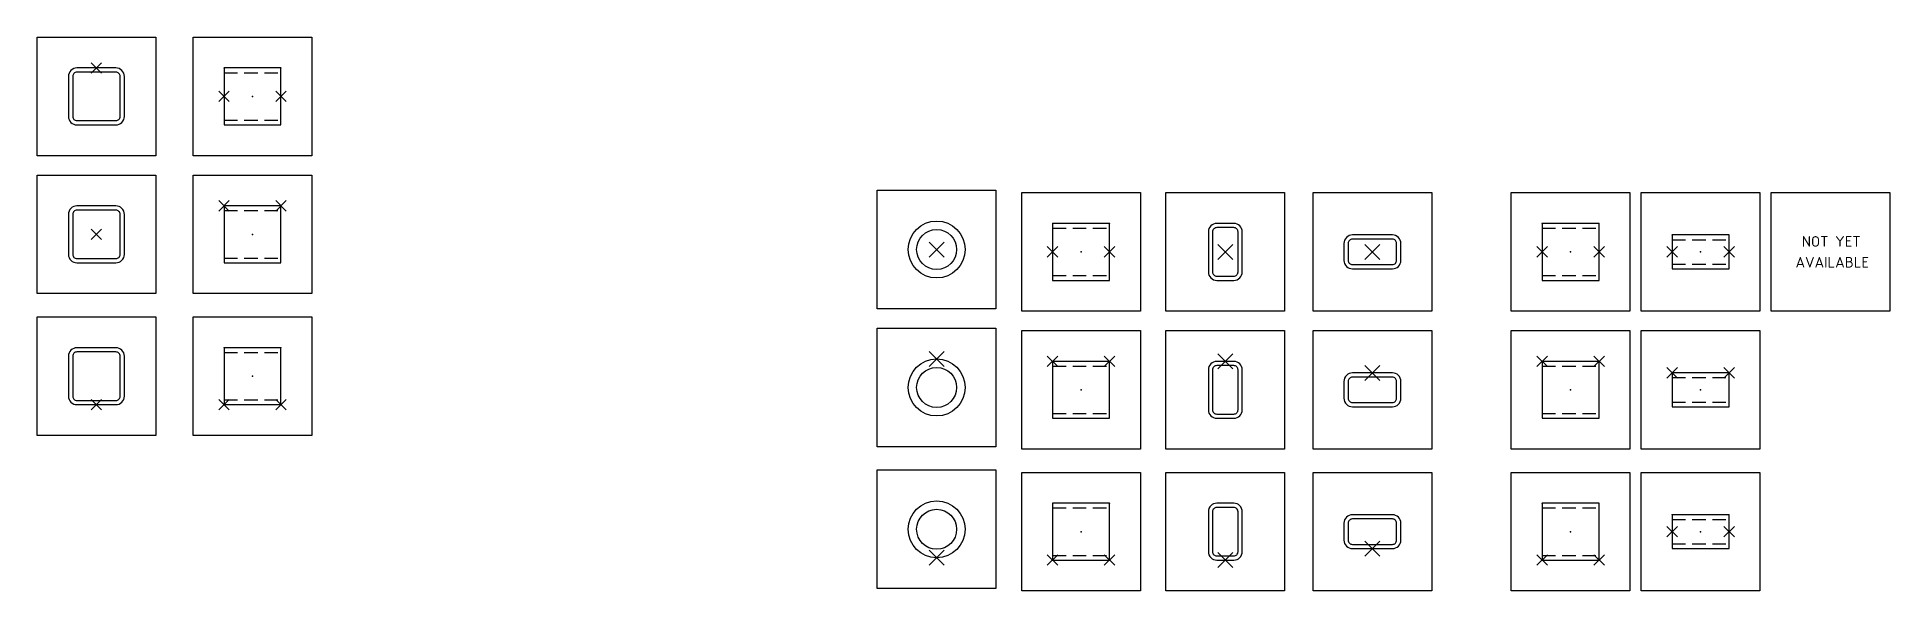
# Model space of a CAD drawing. Header units: millimetres. Extents: x -20 to 11246, y -3786 to 508.
# Drawn here: x 7504 to 9691, y -334 to 320 of the extents above; entities that cross this region are included whole.
import ezdxf

# ---------------------------------------------------------------- set-up
doc = ezdxf.new("R2010")
doc.units = ezdxf.units.MM
doc.header["$LTSCALE"] = 5
doc.linetypes.add('HIDDEN2', pattern=[4.7625, 3.175, -1.5875])
doc.layers.add('AC-0300-TEKST-25', color=7, linetype='Continuous')
doc.styles.get("Standard").update_dxf_attribs({"font": 'isocpeur.ttf'})

msp = doc.modelspace()

# ---------------------------------------------------------------- texts
at = {"layer": 'AC-0300-TEKST-25'}
for s, p in [('NOT YET', (9587, 72.7)), ('AVAILABLE', (9579.5, 48.1))]:
    msp.add_text(s, height=12.5, dxfattribs=at).set_placement(p)

# ---------------------------------------------------------------- linework, layer by layer
for points in [[(7504.5, 320.1), (7644.5, 320.1), (7644.5, 180.1), (7504.5, 180.1), (7504.5, 320.1)], [(7688.7, 320.1), (7828.7, 320.1), (7828.7, 180.1), (7688.7, 180.1), (7688.7, 320.1)], [(7504.5, 157.3), (7644.5, 157.3), (7644.5, 17.3), (7504.5, 17.3), (7504.5, 157.3)], [(7688.7, 157.3), (7828.7, 157.3), (7828.7, 17.3), (7688.7, 17.3), (7688.7, 157.3)], [(8496, 139.4), (8636, 139.4), (8636, -0.6), (8496, -0.6), (8496, 139.4)], [(8666.4, 136.6), (8806.4, 136.6), (8806.4, -3.4), (8666.4, -3.4), (8666.4, 136.6)], [(8836.6, 136.6), (8976.6, 136.6), (8976.6, -3.4), (8836.6, -3.4), (8836.6, 136.6)], [(9010.2, 136.6), (9150.2, 136.6), (9150.2, -3.4), (9010.2, -3.4), (9010.2, 136.6)], [(9244.1, 136.6), (9384.1, 136.6), (9384.1, -3.4), (9244.1, -3.4), (9244.1, 136.6)], [(9397.5, 136.6), (9537.5, 136.6), (9537.5, -3.4), (9397.5, -3.4), (9397.5, 136.6)], [(9550.9, 136.6), (9690.9, 136.6), (9690.9, -3.4), (9550.9, -3.4), (9550.9, 136.6)], [(7504.5, -10.1), (7644.5, -10.1), (7644.5, -150.1), (7504.5, -150.1), (7504.5, -10.1)], [(7688.7, -10.1), (7828.7, -10.1), (7828.7, -150.1), (7688.7, -150.1), (7688.7, -10.1)], [(8496, -23.4), (8636, -23.4), (8636, -163.4), (8496, -163.4), (8496, -23.4)], [(8666.4, -26.2), (8806.4, -26.2), (8806.4, -166.2), (8666.4, -166.2), (8666.4, -26.2)], [(8836.6, -26.2), (8976.6, -26.2), (8976.6, -166.2), (8836.6, -166.2), (8836.6, -26.2)], [(9010.2, -26.2), (9150.2, -26.2), (9150.2, -166.2), (9010.2, -166.2), (9010.2, -26.2)], [(9244.1, -26.2), (9384.1, -26.2), (9384.1, -166.2), (9244.1, -166.2), (9244.1, -26.2)], [(9397.5, -26.2), (9537.5, -26.2), (9537.5, -166.2), (9397.5, -166.2), (9397.5, -26.2)], [(8496, -190.8), (8636, -190.8), (8636, -330.8), (8496, -330.8), (8496, -190.8)], [(8666.4, -193.6), (8806.4, -193.6), (8806.4, -333.6), (8666.4, -333.6), (8666.4, -193.6)], [(8836.6, -193.6), (8976.6, -193.6), (8976.6, -333.6), (8836.6, -333.6), (8836.6, -193.6)], [(9010.2, -193.6), (9150.2, -193.6), (9150.2, -333.6), (9010.2, -333.6), (9010.2, -193.6)], [(9244.1, -193.6), (9384.1, -193.6), (9384.1, -333.6), (9244.1, -333.6), (9244.1, -193.6)], [(9397.5, -193.6), (9537.5, -193.6), (9537.5, -333.6), (9397.5, -333.6), (9397.5, -193.6)]]:
    msp.add_lwpolyline(points)
at = {"color": 1}
for points in [[(7568.3, 289.9), (7580.6, 277.5)], [(7580.6, 289.9), (7568.3, 277.5)], [(7718.9, 256.3), (7731.3, 243.9)], [(7731.3, 256.3), (7718.9, 243.9)], [(7786.1, 256.3), (7798.5, 243.9)], [(7798.5, 256.3), (7786.1, 243.9)], [(7718.9, 127.1), (7731.3, 114.7)], [(7731.3, 127.1), (7718.9, 114.7)], [(7786.1, 127.1), (7798.5, 114.7)], [(7798.5, 127.1), (7786.1, 114.7)], [(7568.3, 93.5), (7580.6, 81.1)], [(7580.6, 93.5), (7568.3, 81.1)], [(8574.9, 60.5), (8557.2, 78.2)], [(8557.2, 60.5), (8574.9, 78.2)], [(8696.6, 72.8), (8708.9, 60.5)], [(8708.9, 72.8), (8696.6, 60.5)], [(8763.8, 72.8), (8776.1, 60.5)], [(8776.1, 72.8), (8763.8, 60.5)], [(8915.4, 57.8), (8897.7, 75.5)], [(8897.7, 57.8), (8915.4, 75.5)], [(9089, 57.8), (9071.3, 75.5)], [(9071.3, 57.8), (9089, 75.5)], [(9274.3, 72.8), (9286.7, 60.5)], [(9286.7, 72.8), (9274.3, 60.5)], [(9341.5, 72.8), (9353.9, 60.5)], [(9353.9, 72.8), (9341.5, 60.5)], [(9427.7, 72.8), (9440.1, 60.5)], [(9440.1, 72.8), (9427.7, 60.5)], [(9494.9, 72.8), (9507.3, 60.5)], [(9507.3, 72.8), (9494.9, 60.5)], [(8574.9, -68.7), (8557.2, -51)], [(8557.2, -68.7), (8574.9, -51)], [(8696.6, -56.4), (8708.9, -68.7)], [(8708.9, -56.4), (8696.6, -68.7)], [(8763.8, -56.4), (8776.1, -68.7)], [(8776.1, -56.4), (8763.8, -68.7)], [(8915.4, -71.4), (8897.7, -53.7)], [(8897.7, -71.4), (8915.4, -53.7)], [(9274.3, -56.4), (9286.7, -68.7)], [(9286.7, -56.4), (9274.3, -68.7)], [(9341.5, -56.4), (9353.9, -68.7)], [(9353.9, -56.4), (9341.5, -68.7)], [(9089, -85), (9071.3, -67.3)], [(9071.3, -85), (9089, -67.3)], [(9427.7, -70), (9440.1, -82.3)], [(9440.1, -70), (9427.7, -82.3)], [(9494.9, -70), (9507.3, -82.3)], [(9507.3, -70), (9494.9, -82.3)], [(7568.3, -107.5), (7580.6, -119.8)], [(7580.6, -107.5), (7568.3, -119.8)], [(7718.9, -107.5), (7731.3, -119.8)], [(7731.3, -107.5), (7718.9, -119.8)], [(7786.1, -107.5), (7798.5, -119.8)], [(7798.5, -107.5), (7786.1, -119.8)], [(9427.7, -257.4), (9440.1, -269.7)], [(9440.1, -257.4), (9427.7, -269.7)], [(9494.9, -257.4), (9507.3, -269.7)], [(9507.3, -257.4), (9494.9, -269.7)], [(9089, -292.4), (9071.3, -274.7)], [(9071.3, -292.4), (9089, -274.7)], [(8574.9, -303.3), (8557.2, -285.6)], [(8557.2, -303.3), (8574.9, -285.6)], [(8696.6, -291), (8708.9, -303.3)], [(8708.9, -291), (8696.6, -303.3)], [(8763.8, -291), (8776.1, -303.3)], [(8776.1, -291), (8763.8, -303.3)], [(8915.4, -306), (8897.7, -288.3)], [(8897.7, -306), (8915.4, -288.3)], [(9274.3, -291), (9286.7, -303.3)], [(9286.7, -291), (9274.3, -303.3)], [(9341.5, -291), (9353.9, -303.3)], [(9353.9, -291), (9341.5, -303.3)]]:
    msp.add_lwpolyline(points, dxfattribs=at)
for points in [[(7607.5, 226.5), (7607.5, 273.7, 0.414214), (7597.5, 283.7), (7551.5, 283.7, 0.414214), (7541.5, 273.7), (7541.5, 226.5, 0.414214), (7551.5, 216.5), (7597.5, 216.5, 0.414214)], [(7602.5, 226.5), (7602.5, 273.7, 0.414214), (7597.5, 278.7), (7551.5, 278.7, 0.414214), (7546.5, 273.7), (7546.5, 226.5, 0.414214), (7551.5, 221.5), (7597.5, 221.5, 0.414214)], [(7607.5, 63.7), (7607.5, 110.9, 0.414214), (7597.5, 120.9), (7551.5, 120.9, 0.414214), (7541.5, 110.9), (7541.5, 63.7, 0.414214), (7551.5, 53.7), (7597.5, 53.7, 0.414214)], [(7602.5, 63.7), (7602.5, 110.9, 0.414214), (7597.5, 115.9), (7551.5, 115.9, 0.414214), (7546.5, 110.9), (7546.5, 63.7, 0.414214), (7551.5, 58.7), (7597.5, 58.7, 0.414214)], [(8926.6, 43), (8926.6, 90.2, 0.414214), (8916.6, 100.2), (8896.6, 100.2, 0.414214), (8886.6, 90.2), (8886.6, 43, 0.414214), (8896.6, 33), (8916.6, 33, 0.414214)], [(8921.6, 43), (8921.6, 90.2, 0.414214), (8916.6, 95.2), (8896.6, 95.2, 0.414214), (8891.6, 90.2), (8891.6, 43, 0.414214), (8896.6, 38), (8916.6, 38, 0.414214)], [(9103.8, 86.6), (9056.6, 86.6, 0.414214), (9046.6, 76.6), (9046.6, 56.6, 0.414214), (9056.6, 46.6), (9103.8, 46.6, 0.414214), (9113.8, 56.6), (9113.8, 76.6, 0.414214)], [(9103.8, 81.6), (9056.6, 81.6, 0.414214), (9051.6, 76.6), (9051.6, 56.6, 0.414214), (9056.6, 51.6), (9103.8, 51.6, 0.414214), (9108.8, 56.6), (9108.8, 76.6, 0.414214)], [(7607.5, -103.7), (7607.5, -56.5, 0.414214), (7597.5, -46.5), (7551.5, -46.5, 0.414214), (7541.5, -56.5), (7541.5, -103.7, 0.414214), (7551.5, -113.7), (7597.5, -113.7, 0.414214)], [(7602.5, -103.7), (7602.5, -56.5, 0.414214), (7597.5, -51.5), (7551.5, -51.5, 0.414214), (7546.5, -56.5), (7546.5, -103.7, 0.414214), (7551.5, -108.7), (7597.5, -108.7, 0.414214)], [(8926.6, -119.8), (8926.6, -72.6, 0.414214), (8916.6, -62.6), (8896.6, -62.6, 0.414214), (8886.6, -72.6), (8886.6, -119.8, 0.414214), (8896.6, -129.8), (8916.6, -129.8, 0.414214)], [(8921.6, -119.8), (8921.6, -72.6, 0.414214), (8916.6, -67.6), (8896.6, -67.6, 0.414214), (8891.6, -72.6), (8891.6, -119.8, 0.414214), (8896.6, -124.8), (8916.6, -124.8, 0.414214)], [(9103.8, -76.2), (9056.6, -76.2, 0.414214), (9046.6, -86.2), (9046.6, -106.2, 0.414214), (9056.6, -116.2), (9103.8, -116.2, 0.414214), (9113.8, -106.2), (9113.8, -86.2, 0.414214)], [(9103.8, -81.2), (9056.6, -81.2, 0.414214), (9051.6, -86.2), (9051.6, -106.2, 0.414214), (9056.6, -111.2), (9103.8, -111.2, 0.414214), (9108.8, -106.2), (9108.8, -86.2, 0.414214)], [(8926.6, -287.2), (8926.6, -240, 0.414214), (8916.6, -230), (8896.6, -230, 0.414214), (8886.6, -240), (8886.6, -287.2, 0.414214), (8896.6, -297.2), (8916.6, -297.2, 0.414214)], [(8921.6, -287.2), (8921.6, -240, 0.414214), (8916.6, -235), (8896.6, -235, 0.414214), (8891.6, -240), (8891.6, -287.2, 0.414214), (8896.6, -292.2), (8916.6, -292.2, 0.414214)], [(9103.8, -243.6), (9056.6, -243.6, 0.414214), (9046.6, -253.6), (9046.6, -273.6, 0.414214), (9056.6, -283.6), (9103.8, -283.6, 0.414214), (9113.8, -273.6), (9113.8, -253.6, 0.414214)], [(9103.8, -248.6), (9056.6, -248.6, 0.414214), (9051.6, -253.6), (9051.6, -273.6, 0.414214), (9056.6, -278.6), (9103.8, -278.6, 0.414214), (9108.8, -273.6), (9108.8, -253.6, 0.414214)]]:
    msp.add_lwpolyline(points, format="xyb", close=True)
for points in [[(7725.1, 216.5), (7792.3, 216.5), (7792.3, 283.7), (7725.1, 283.7)], [(7725.1, 53.7), (7792.3, 53.7), (7792.3, 120.9), (7725.1, 120.9)], [(8702.8, 33), (8770, 33), (8770, 100.2), (8702.8, 100.2)], [(9280.5, 33), (9347.7, 33), (9347.7, 100.2), (9280.5, 100.2)], [(9433.9, 46.6), (9501.1, 46.6), (9501.1, 86.6), (9433.9, 86.6)], [(7725.1, -113.7), (7792.3, -113.7), (7792.3, -46.5), (7725.1, -46.5)], [(8702.8, -129.8), (8770, -129.8), (8770, -62.6), (8702.8, -62.6)], [(9280.5, -129.8), (9347.7, -129.8), (9347.7, -62.6), (9280.5, -62.6)], [(9433.9, -116.2), (9501.1, -116.2), (9501.1, -76.2), (9433.9, -76.2)], [(8702.8, -297.2), (8770, -297.2), (8770, -230), (8702.8, -230)], [(9280.5, -297.2), (9347.7, -297.2), (9347.7, -230), (9280.5, -230)], [(9433.9, -283.6), (9501.1, -283.6), (9501.1, -243.6), (9433.9, -243.6)]]:
    msp.add_lwpolyline(points, close=True)
at = {"color": 1, "linetype": 'HIDDEN2'}
for points in [[(7725.1, 278.1), (7792.3, 278.1)], [(7725.1, 222.1), (7792.3, 222.1)], [(7725.1, 115.3), (7792.3, 115.3)], [(8702.8, 94.6), (8770, 94.6)], [(9280.5, 94.6), (9347.7, 94.6)], [(9433.9, 81), (9501.1, 81)], [(7725.1, 59.3), (7792.3, 59.3)], [(9433.9, 52.2), (9501.1, 52.2)], [(8702.8, 38.6), (8770, 38.6)], [(9280.5, 38.6), (9347.7, 38.6)], [(7725.1, -52.1), (7792.3, -52.1)], [(8702.8, -68.2), (8770, -68.2)], [(9280.5, -68.2), (9347.7, -68.2)], [(9433.9, -81.8), (9501.1, -81.8)], [(7725.1, -108.1), (7792.3, -108.1)], [(8702.8, -124.2), (8770, -124.2)], [(9280.5, -124.2), (9347.7, -124.2)], [(9433.9, -110.6), (9501.1, -110.6)], [(8702.8, -235.6), (8770, -235.6)], [(9280.5, -235.6), (9347.7, -235.6)], [(9433.9, -249.2), (9501.1, -249.2)], [(9433.9, -278), (9501.1, -278)], [(8702.8, -291.6), (8770, -291.6)], [(9280.5, -291.6), (9347.7, -291.6)]]:
    msp.add_lwpolyline(points, dxfattribs=at)
for centre, radius in [((8566, 69.4), 33.6), ((8566, 69.4), 23.6), ((8566, -93.4), 33.6), ((8566, -93.4), 23.6), ((8566, -260.8), 33.6), ((8566, -260.8), 23.6)]:
    msp.add_circle(centre, radius)
at = {"lineweight": 0}
for p in [(7574.5, 283.7), (7574.5, 283.7), (7725.1, 283.7), (7725.1, 283.7), (7792.3, 283.7), (7792.3, 283.7), (7725.1, 120.9), (7725.1, 120.9), (7792.3, 120.9), (7792.3, 120.9), (8702.8, 100.2), (8702.8, 100.2), (8770, 100.2), (8770, 100.2), (9280.5, 100.2), (9280.5, 100.2), (9347.7, 100.2), (9347.7, 100.2), (7574.5, 87.3), (7574.5, 87.3), (9433.9, 86.6), (9433.9, 86.6), (9501.1, 86.6), (9501.1, 86.6), (7725.1, -46.5), (7725.1, -46.5), (7792.3, -46.5), (7792.3, -46.5), (8702.8, -62.6), (8702.8, -62.6), (8770, -62.6), (8770, -62.6), (9280.5, -62.6), (9280.5, -62.6), (9347.7, -62.6), (9347.7, -62.6), (9433.9, -76.2), (9433.9, -76.2), (9501.1, -76.2), (9501.1, -76.2), (7574.5, -113.7), (7574.5, -113.7), (8702.8, -230), (8702.8, -230), (8770, -230), (8770, -230), (9280.5, -230), (9280.5, -230), (9347.7, -230), (9347.7, -230), (9433.9, -243.6), (9433.9, -243.6), (9501.1, -243.6), (9501.1, -243.6)]:
    msp.add_point(p, dxfattribs=at)
for p in [(7758.7, 250.1), (7758.7, 87.3), (8736.4, 66.6), (9314.1, 66.6), (9467.5, 66.6), (7758.7, -80.1), (8736.4, -96.2), (9314.1, -96.2), (9467.5, -96.2), (8736.4, -263.6), (9314.1, -263.6), (9467.5, -263.6)]:
    msp.add_point(p)

msp.set_redraw_order([(e.dxf.handle, doc.entitydb.next_handle()) for e in msp.query("TEXT MTEXT ATTDEF DIMENSION ARC_DIMENSION")])  # texts and dimensions are drawn at this point

doc.saveas('drawing.dxf')
